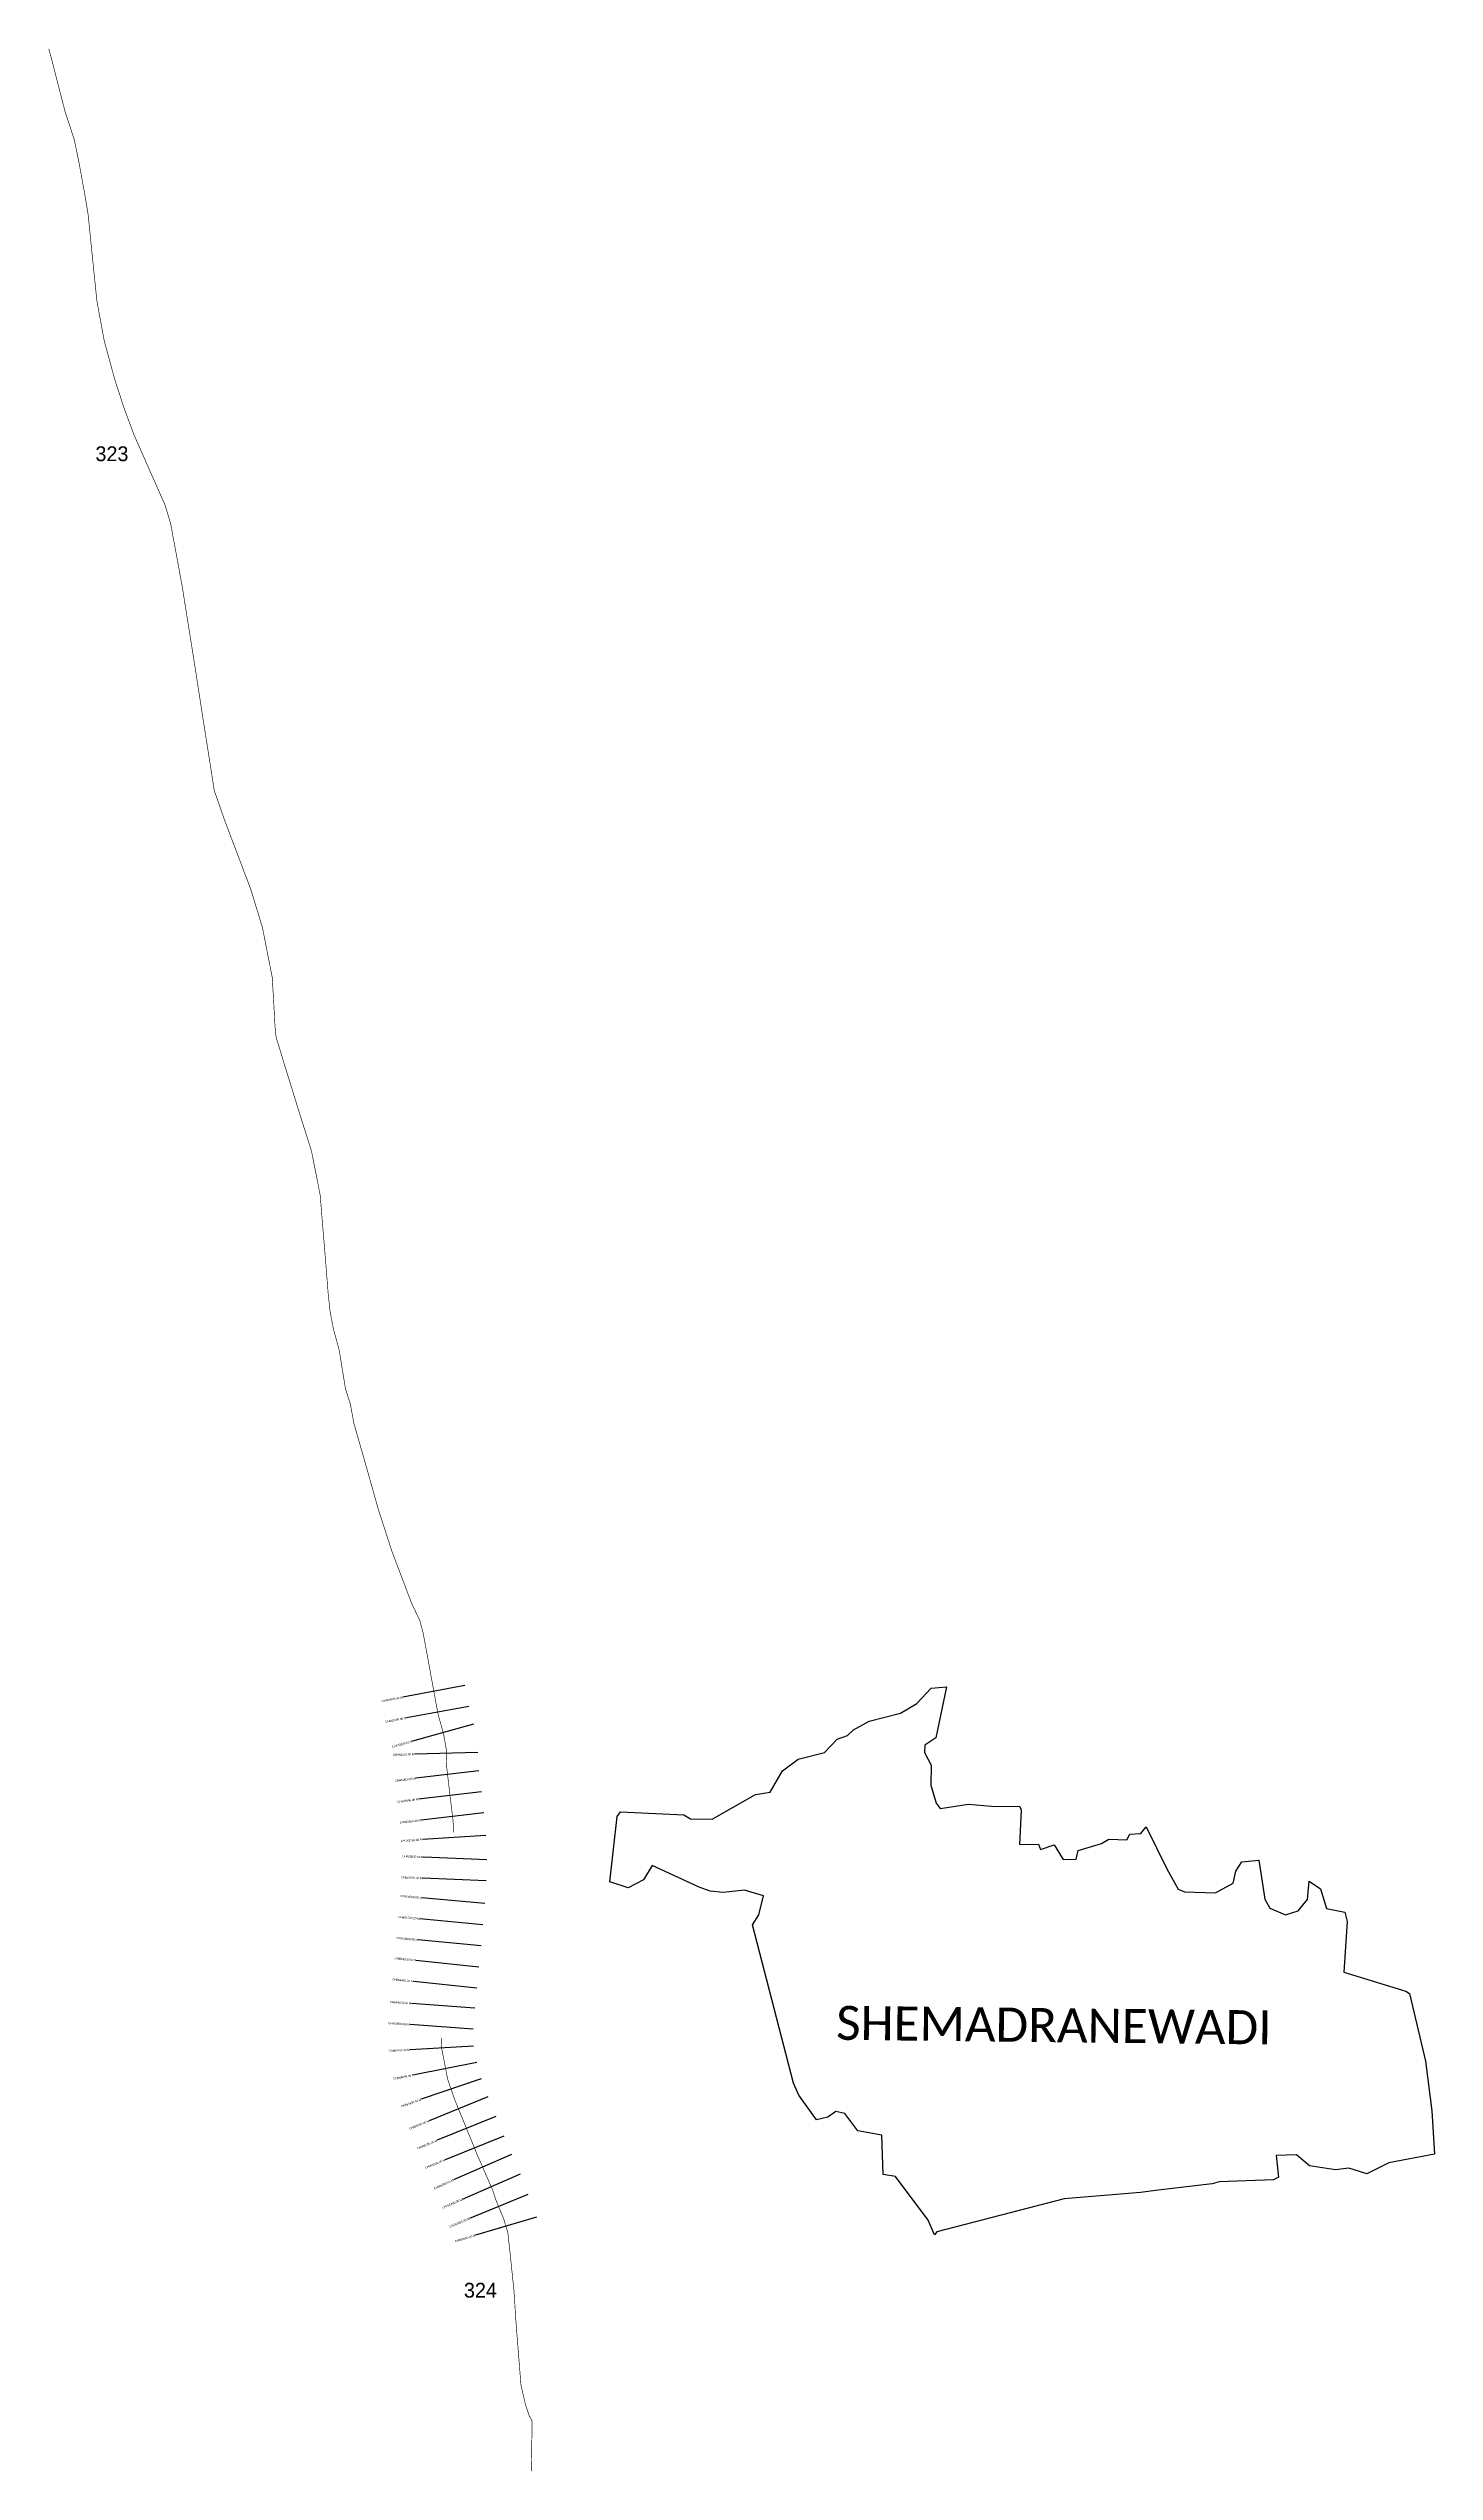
# Model space of a CAD drawing. Header units: metres. Extents: x 333202 to 339765, y 1779198 to 1790673.
import ezdxf
from ezdxf.enums import TextEntityAlignment as Align

# ---------------------------------------------------------------- set-up
doc = ezdxf.new("R2010")
doc.units = ezdxf.units.M
for name, color, linetype in [('CS', 134, 'Continuous'), ('CSMark', 6, 'Continuous'), ('NATURALLY PROTECTED', 3, 'Continuous'), ('VILLAGE NAME', 250, 'Continuous')]:
    doc.layers.add(name, color=color, linetype=linetype)

msp = doc.modelspace()

# ---------------------------------------------------------------- linework, layer by layer
at = {"color": 6}
msp.add_lwpolyline([(335910, 1782322), (336210, 1782309), (336242, 1782289), (336344, 1782287), (336549, 1782405), (336619, 1782416), (336677, 1782517), (336752, 1782572), (336876, 1782603), (336936, 1782667), (336985, 1782684), (337013, 1782711), (337088, 1782752), (337237, 1782790), (337314, 1782835), (337381, 1782908), (337454, 1782914), (337403, 1782673), (337352, 1782638), (337350, 1782604), (337381, 1782544), (337380, 1782449), (337405, 1782363), (337424, 1782338), (337558, 1782359), (337667, 1782349), (337801, 1782348), (337808, 1782330), (337800, 1782168), (337890, 1782170), (337900, 1782144), (337964, 1782166), (338006, 1782097), (338069, 1782098), (338078, 1782139), (338188, 1782173), (338223, 1782193), (338308, 1782190), (338322, 1782217), (338374, 1782220), (338400, 1782252), (338497, 1782052), (338552, 1781957), (338582, 1781944), (338728, 1781939), (338811, 1781984), (338825, 1782041), (338853, 1782085), (338934, 1782093), (338961, 1781909), (338986, 1781867), (339060, 1781835), (339120, 1781854), (339164, 1781907), (339171, 1781994), (339225, 1781958), (339254, 1781864), (339341, 1781847), (339351, 1781803), (339335, 1781563), (339630, 1781473), (339646, 1781462), (339723, 1781142), (339752, 1780907), (339765, 1780701), (339549, 1780660), (339444, 1780608), (339359, 1780635), (339297, 1780627), (339173, 1780646), (339112, 1780698), (339016, 1780695), (339026, 1780593), (339003, 1780579), (338745, 1780571), (338713, 1780561), (338456, 1780530), (338373, 1780520), (338012, 1780489), (337409, 1780334), (337398, 1780320), (337367, 1780389), (337213, 1780595), (337155, 1780605), (337148, 1780792), (337035, 1780811), (336973, 1780894), (336930, 1780903), (336892, 1780877), (336838, 1780864), (336755, 1780981), (336730, 1781038), (336536, 1781788), (336565, 1781834), (336587, 1781924), (336498, 1781952), (336396, 1781940), (336335, 1781946), (336283, 1781965), (336060, 1782069), (336019, 1782000), (335946, 1781963), (335860, 1781991), (335895, 1782300), (335910, 1782322)], dxfattribs=at)
at = {"layer": 'CS'}
for p, q in [((335174, 1782920), (334879, 1782865)), ((335192, 1782821), (334897, 1782767)), ((335215, 1782738), (334926, 1782657)), ((335235, 1782603), (334935, 1782595)), ((335240, 1782517), (334942, 1782482)), ((335252, 1782417), (334954, 1782382)), ((335264, 1782318), (334966, 1782283)), ((335272, 1782211), (334973, 1782191)), ((335278, 1782095), (334979, 1782108)), ((335274, 1781995), (334974, 1782008)), ((335268, 1781888), (334970, 1781915)), ((335259, 1781788), (334960, 1781815)), ((335250, 1781688), (334951, 1781716)), ((335240, 1781587), (334942, 1781618)), ((335220, 1781393), (334920, 1781415)), ((335230, 1781487), (334931, 1781519)), ((335212, 1781293), (334913, 1781315)), ((335214, 1781213), (334914, 1781196)), ((335230, 1781135), (334935, 1781077)), ((335250, 1781058), (334966, 1780961)), ((335282, 1780973), (335004, 1780859)), ((335320, 1780880), (335042, 1780767)), ((335358, 1780787), (335080, 1780674)), ((335395, 1780699), (335120, 1780579)), ((335435, 1780607), (335160, 1780487)), ((335472, 1780511), (335195, 1780396)), ((335512, 1780403), (335224, 1780317))]:
    msp.add_line(p, q, dxfattribs=at)
at = {"layer": 'NATURALLY PROTECTED', "const_width": 3, "flags": 128}
for points in [[(333203, 1790672), (333214, 1790632), (333280, 1790375), (333324, 1790241), (333347, 1790128), (333375, 1789974), (333389, 1789890), (333412, 1789662), (333431, 1789477), (333466, 1789287), (333516, 1789104), (333560, 1788969), (333606, 1788845), (333682, 1788673), (333754, 1788510), (333780, 1788424), (333834, 1788131), (333888, 1787792), (333933, 1787502), (333987, 1787158), (334037, 1787015), (334160, 1786690), (334215, 1786510), (334261, 1786275), (334268, 1786162), (334274, 1786047), (334279, 1785993), (334325, 1785842), (334391, 1785629), (334447, 1785452), (334488, 1785245), (334509, 1784991), (334526, 1784778), (334535, 1784693), (334551, 1784609), (334578, 1784510), (334596, 1784400), (334608, 1784326), (334631, 1784254), (334648, 1784162), (334718, 1783917), (334763, 1783757), (334828, 1783556), (334922, 1783308), (334960, 1783229), (334976, 1783168), (335000, 1783038), (335046, 1782787), (335073, 1782689), (335085, 1782621), (335087, 1782538), (335103, 1782400), (335117, 1782286), (335121, 1782225)], [(335061, 1781253), (335064, 1781200), (335092, 1781056), (335125, 1780960), (335233, 1780696), (335305, 1780531), (335322, 1780480), (335358, 1780393), (335377, 1780329), (335387, 1780238), (335406, 1780054), (335415, 1779911), (335439, 1779608), (335460, 1779517), (335477, 1779465), (335492, 1779437), (335488, 1779200)]]:
    msp.add_lwpolyline(points, dxfattribs=at)

# ---------------------------------------------------------------- texts
at = {"char_height": 70, "attachment_point": 1}
for s, width, insert in [('323', 95.17, (333424, 1788789)), ('324', 240.62, (335169, 1780092))]:
    msp.add_mtext_dynamic_manual_height_columns(s, width=width, gutter_width=1, heights=[0], dxfattribs=dict(at, insert=insert))
at = {"layer": 'CSMark'}
for s, rotation, p in [('CH663000.00 M', 10.4624, (334878, 1782865)), ('CH663100.00 M', 10.4624, (334896, 1782767)), ('CH663200.00 M', 15.5669, (334926, 1782657)), ('CH663300.00 M', 1.5393, (334934, 1782595)), ('CH663400.00 M', 6.7425, (334941, 1782481)), ('CH663500.00 M', 6.7425, (334953, 1782382)), ('CH663600.00 M', 6.7425, (334965, 1782283)), ('CH663700.00 M', 3.8611, (334972, 1782191)), ('CH663800.00 M', 357.5141, (334978, 1782108)), ('CH663900.00 M', 357.5141, (334973, 1782008)), ('CH664000.00 M', 354.7442, (334969, 1781915)), ('CH664100.00 M', 354.7442, (334959, 1781816)), ('CH664200.00 M', 354.7442, (334950, 1781716)), ('CH664400.00 M', 353.9376, (334930, 1781519)), ('CH664300.00 M', 353.9376, (334941, 1781619)), ('CH664500.00 M', 355.8853, (334919, 1781415)), ('CH664600.00 M', 355.8853, (334912, 1781315)), ('CH664700.00 M', 3.1814, (334913, 1781196)), ('CH664800.00 M', 11.0915, (334934, 1781077)), ('CH664900.00 M', 19.0039, (334966, 1780960)), ('CH665000.00 M', 22.1388, (335003, 1780859)), ('CH665100.00 M', 22.1388, (335041, 1780766)), ('CH665200.00 M', 22.1388, (335079, 1780674)), ('CH665300.00 M', 23.567, (335119, 1780578)), ('CH665400.00 M', 23.567, (335159, 1780487)), ('CH665500.00 M', 22.451, (335194, 1780396)), ('CH665600.00 M', 16.6512, (335223, 1780317))]:
    msp.add_text(s, height=10, rotation=rotation, dxfattribs=at).set_placement(p, align=Align.MIDDLE_RIGHT)
at = {"layer": 'VILLAGE NAME', "insert": (336933, 1781404), "char_height": 161.11, "attachment_point": 1, "rotation": 359.3742}
msp.add_mtext_dynamic_manual_height_columns('{\\fCalibri|b0|i0|c0|p34;SHEMADRANEWADI}', width=1589.79, gutter_width=806, heights=[0], dxfattribs=at)

doc.saveas('drawing.dxf')
